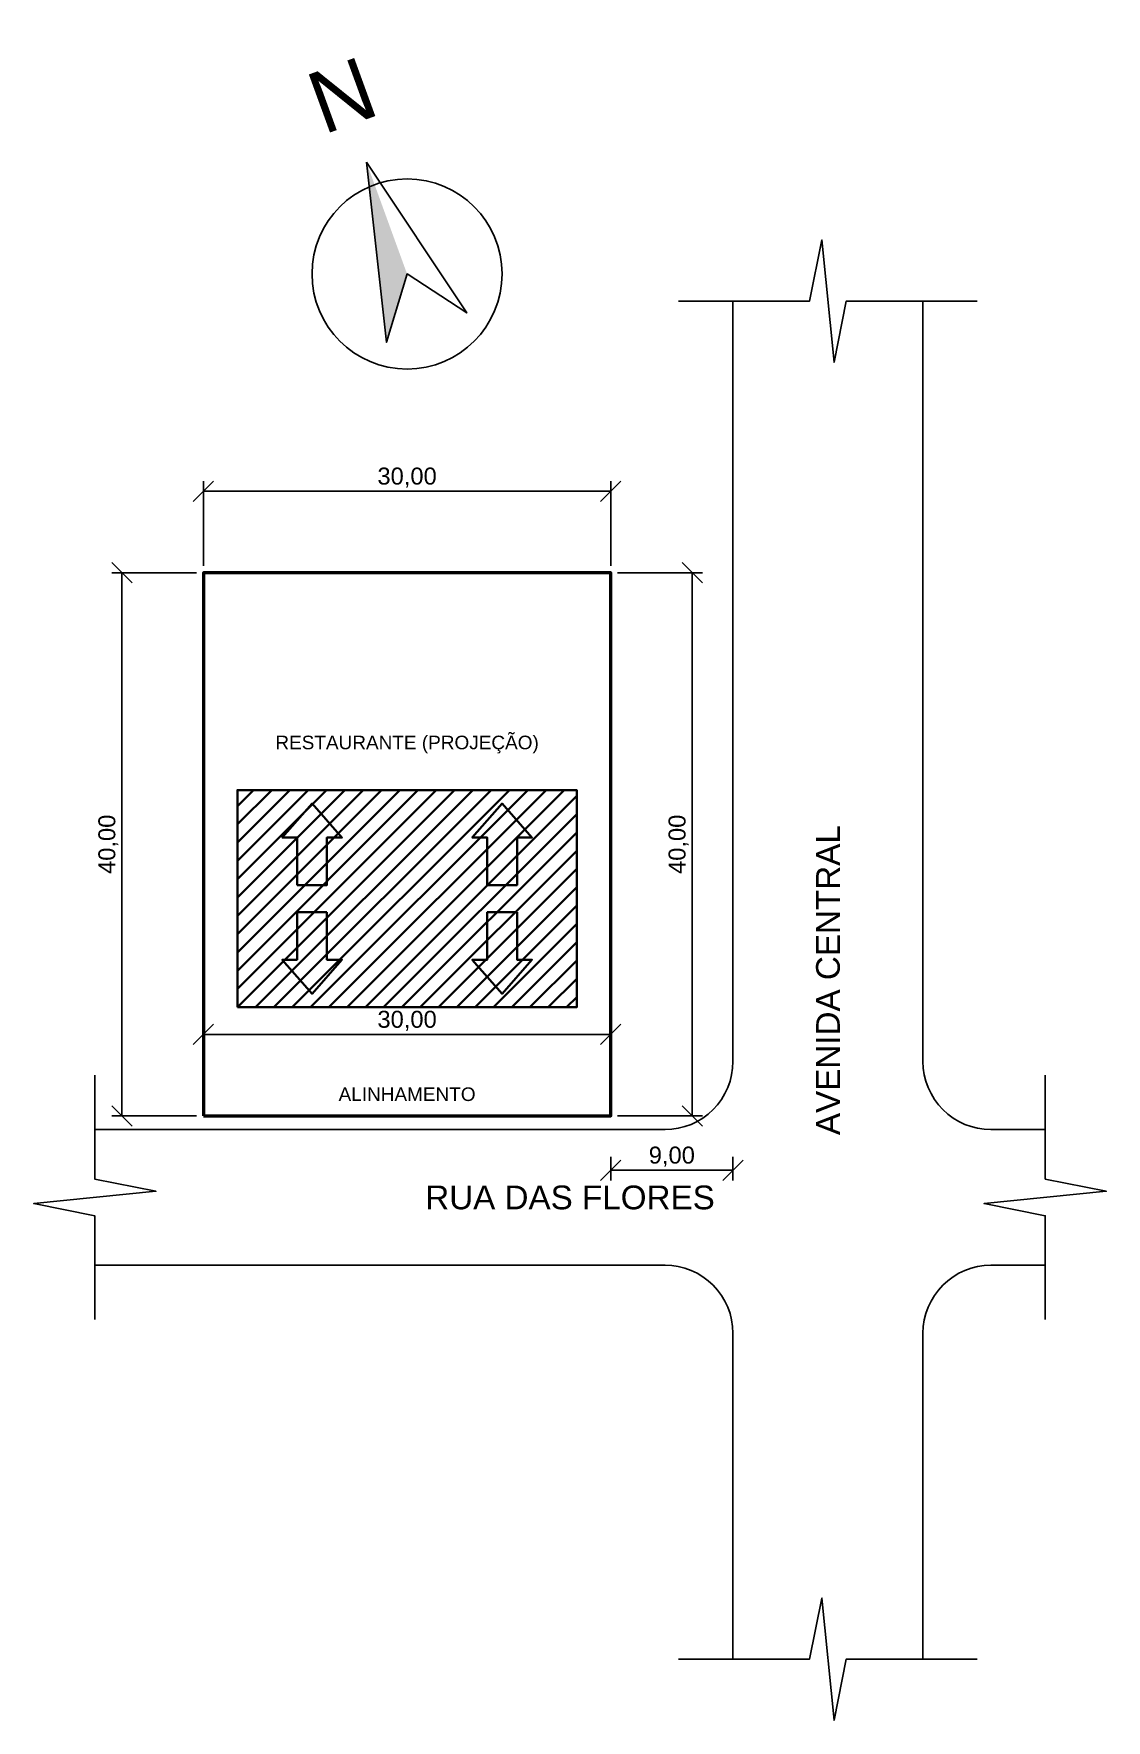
# Model space of a CAD drawing. Header units: metres. Extents: x -2 to 186, y -44 to 80.
# Drawn here: x 107.5 to 186.5, y -44.5 to 79.7 of the extents above; entities that cross this region are included whole.
import ezdxf
from ezdxf.enums import TextEntityAlignment as Align

# ---------------------------------------------------------------- set-up
doc = ezdxf.new("R2010")
doc.units = ezdxf.units.M
doc.header["$LTSCALE"] = 0.1
for name, color, linetype, lineweight in [('NORTE', 7, 'Continuous', 25), ('SITUACAO_COTA', 7, 'Continuous', 13), ('SITUACAO_EDIF', 7, 'Continuous', 35), ('SITUACAO_LOTE', 7, 'Continuous', 50), ('SITUACAO_RUA', 7, 'Continuous', 25), ('SITUACAO_TEXTO', 7, 'Continuous', 13)]:
    doc.layers.add(name, color=color, linetype=linetype, lineweight=lineweight)
doc.styles.add('COSCIP-TEXTO', font='arial.ttf')
doc.dimstyles.new('COSCIP-500', dxfattribs={"dimtxt": 1.25, "dimasz": 2.5, "dimexe": 0.75, "dimexo": 0.5, "dimgap": 0.375, "dimtad": 1, "dimzin": 0, "dimtxsty": 'COSCIP-TEXTO', "dimtsz": 0.75, "dimcen": 2.5, "dimclrd": 7, "dimclre": 7, "dimclrt": 7, "dimazin": 3, "dimtfac": 1, "dimtmove": 0, "dimatfit": 3})

msp = doc.modelspace()

# ---------------------------------------------------------------- texts
at = {"layer": 'SITUACAO_TEXTO', "style": 'COSCIP-TEXTO'}
for s, height, p in [('RESTAURANTE (PROJEÇÃO)', 1, (135, 27.5)), ('ALINHAMENTO', 1, (135, 1.6)), ('RUA DAS FLORES', 1.75, (147, -6))]:
    msp.add_text(s, height=height, dxfattribs=at).set_placement(p, align=Align.MIDDLE_CENTER)
msp.add_text('AVENIDA CENTRAL', height=1.75, rotation=90, dxfattribs=at).set_placement((166, 10), align=Align.MIDDLE_CENTER)

# ---------------------------------------------------------------- blocks, each defined once
blk = doc.blocks.new('NORTE')
h = blk.add_hatch(color=0)
h.dxf.hatch_style = 1
h.paths.add_polyline_path([(0, 1.25), (-0.45, -0.6), (0, 0)])
blk.add_lwpolyline([(0, 1.25), (-0.45, -0.6), (0, 0), (0.45, -0.6)], close=True)
blk.add_circle((0, 0), 1)
at = {"style": 'COSCIP-TEXTO'}
blk.add_text('N', height=0.65, dxfattribs=at).set_placement((0, 2), align=Align.MIDDLE_CENTER)

# ---------------------------------------------------------------- dimensions: what is measured, and where the dimension line sits
at = {"layer": 'SITUACAO_COTA'}
for base, p1, p2 in [((120, 46), (120, 40), (150, 40)), ((120, 6), (120, 0), (150, 0)), ((150, -4), (150, -2.5), (159, -2.5))]:
    msp.add_linear_dim(base=base, p1=p1, p2=p2, dimstyle='COSCIP-500', dxfattribs=at).render()
for base, p1, p2 in [((114, 0), (120, 0), (120, 40)), ((156, 0), (150, 0), (150, 40))]:
    msp.add_linear_dim(base=base, p1=p1, p2=p2, angle=90, dimstyle='COSCIP-500', dxfattribs=at).render()

# ---------------------------------------------------------------- hatches: boundary and pattern name
at = {"layer": 'SITUACAO_EDIF'}
h = msp.add_hatch(dxfattribs=at)
h.set_pattern_fill('ANSI31', color=8, scale=0.3)
h.paths.add_polyline_path([(122.5, 8), (147.5, 8), (147.5, 24), (122.5, 24)])

# ---------------------------------------------------------------- linework, layer by layer
for points in [[(122.5, 8), (147.5, 8), (147.5, 24), (122.5, 24), (122.5, 8)], [(126.9, 17), (126.9, 20.5), (125.8, 20.5), (128, 23), (130.2, 20.5), (129.1, 20.5), (129.1, 17)], [(140.9, 17), (140.9, 20.5), (139.8, 20.5), (142, 23), (144.2, 20.5), (143.1, 20.5), (143.1, 17)], [(129.1, 15), (129.1, 11.5), (130.2, 11.5), (128, 9), (125.8, 11.5), (126.9, 11.5), (126.9, 15)], [(143.1, 15), (143.1, 11.5), (144.2, 11.5), (142, 9), (139.8, 11.5), (140.9, 11.5), (140.9, 15)]]:
    msp.add_lwpolyline(points, close=True, dxfattribs=at)
at = {"layer": 'SITUACAO_LOTE'}
msp.add_lwpolyline([(120, 0), (150, 0), (150, 40), (120, 40), (120, 0)], close=True, dxfattribs=at)
at = {"layer": 'SITUACAO_RUA'}
for points in [[(177, 60), (167.35, 60), (166.45, 55.5), (165.55, 64.5), (164.65, 60), (155, 60)], [(112.05, -1.004), (112.123, -1), (154, -1), (154.49, -0.976), (154.975, -0.904), (155.451, -0.785), (155.913, -0.619), (156.357, -0.41), (156.778, -0.157), (157.172, 0.135), (157.536, 0.464), (157.865, 0.828), (158.157, 1.222), (158.41, 1.643), (158.619, 2.087), (158.785, 2.549), (158.904, 3.025), (158.976, 3.51), (159, 4), (159, 59.877), (159.004, 59.95)], [(172.996, 59.95), (173, 59.877), (173, 4), (173.024, 3.51), (173.096, 3.025), (173.215, 2.549), (173.381, 2.087), (173.59, 1.643), (173.843, 1.222), (174.135, 0.828), (174.464, 0.464), (174.828, 0.135), (175.222, -0.157), (175.643, -0.41), (176.087, -0.619), (176.549, -0.785), (177.025, -0.904), (177.51, -0.976), (178, -1), (181.877, -1), (181.95, -1.004)], [(112, 3), (112, -4.65), (116.5, -5.55), (107.5, -6.45), (112, -7.35), (112, -15)], [(182, -15), (182, -7.35), (177.5, -6.45), (186.5, -5.55), (182, -4.65), (182, 3)], [(159.004, -39.95), (159, -39.877), (159, -16), (158.976, -15.51), (158.904, -15.025), (158.785, -14.549), (158.619, -14.087), (158.41, -13.643), (158.157, -13.222), (157.865, -12.828), (157.536, -12.464), (157.172, -12.135), (156.778, -11.843), (156.357, -11.59), (155.913, -11.381), (155.451, -11.215), (154.975, -11.096), (154.49, -11.024), (154, -11), (112.123, -11), (112.05, -10.996)], [(181.95, -10.996), (181.877, -11), (178, -11), (177.51, -11.024), (177.025, -11.096), (176.549, -11.215), (176.087, -11.381), (175.643, -11.59), (175.222, -11.843), (174.828, -12.135), (174.464, -12.464), (174.135, -12.828), (173.843, -13.222), (173.59, -13.643), (173.381, -14.087), (173.215, -14.549), (173.096, -15.025), (173.024, -15.51), (173, -16), (173, -39.877), (172.996, -39.95)], [(155, -40), (164.65, -40), (165.55, -35.5), (166.45, -44.5), (167.35, -40), (177, -40)]]:
    msp.add_lwpolyline(points, dxfattribs=at)

# ---------------------------------------------------------------- block references
at = {"layer": 'NORTE', "xscale": 7, "yscale": 7, "rotation": 20}
msp.add_blockref('NORTE', (135, 62), dxfattribs=at)

msp.set_redraw_order([(e.dxf.handle, doc.entitydb.next_handle()) for e in msp.query("TEXT MTEXT ATTDEF DIMENSION ARC_DIMENSION")])  # texts and dimensions are drawn at this point

doc.saveas('drawing.dxf')
